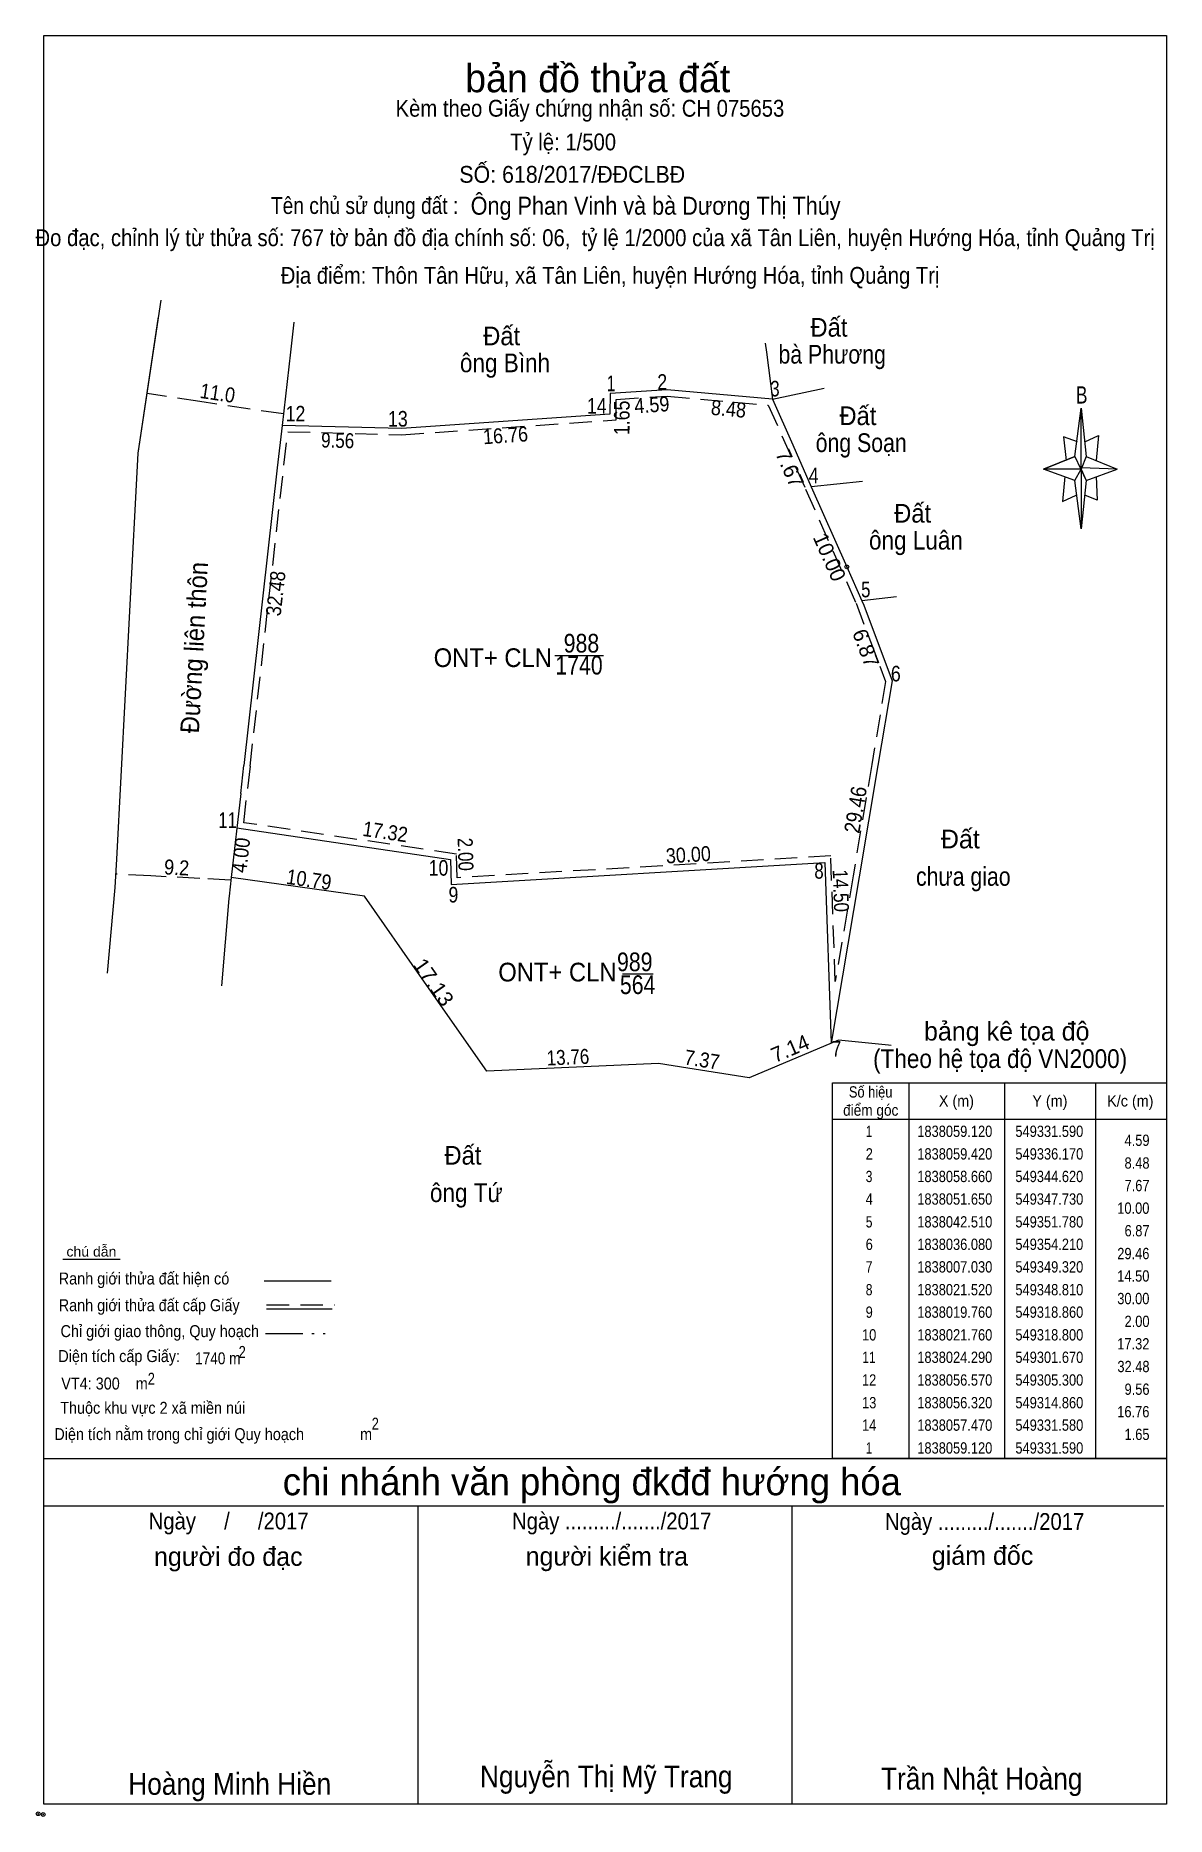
# Model space of a CAD drawing. Header units: metres. Extents: x 547976 to 549564, y 1837803 to 1838136.
# Drawn here: x 549285.5 to 549376.2, y 1837945 to 1838087.8 of the extents above; entities that cross this region are included whole.
import ezdxf
from ezdxf.enums import TextEntityAlignment as Align

# ---------------------------------------------------------------- set-up
doc = ezdxf.new("R2010")
doc.units = ezdxf.units.M
doc.header["$LTSCALE"] = 0.6
doc.header["$PDMODE"] = 32
doc.header["$PDSIZE"] = 0.3
doc.linetypes.add('DASH_DOUBLE_DOT', pattern=[9.2, 5, -1.2, 0.3, -1.2, 0.3, -1.2])
doc.linetypes.add('MEDIUM_DASHED', pattern=[4.5, 3, -1.5])
doc.layers.add('28', color=7, linetype='Continuous', lineweight=13)
doc.layers.add('63', color=7, linetype='Continuous', lineweight=13)

msp = doc.modelspace()

# ---------------------------------------------------------------- texts
at = {"layer": '28'}
for s, height, p in [('bản đồ thửa đất', 2.25, (549330.605, 1838083.28)), ('bảng kê tọa độ', 1.5, (549363.4, 1838007.24)), ('chi nhánh văn phòng đkđđ hướng hóa', 2.187, (549330.135, 1837970.78)), ('người đo đạc', 1.5, (549300.985, 1837965.12)), ('người kiểm tra', 1.5, (549331.335, 1837965.14)), (' giám đốc', 1.5, (549361.18, 1837965.2))]:
    msp.add_text(s, height=height, dxfattribs=at).set_placement(p, align=Align.CENTER)
for s, height, width, p in [('Kèm theo Giấy chứng nhận số: CH 075653', 1.35, 0.9, (549329.98, 1838081.32)), ('Tỷ lệ: 1/500', 1.35, 0.9, (549327.83, 1838078.62)), ('SỐ: 618/2017/ĐĐCLBĐ', 1.35, 0.95, (549328.56, 1838076.02)), ('Tên chủ sử dụng đất :', 1.35, 0.85, (549311.915, 1838073.52)), ('Đo đạc, chỉnh lý từ thửa số: 767 tờ bản đồ địa chính số: 06,  tỷ lệ 1/2000 của xã Tân Liên, huyện Hướng Hóa, tỉnh Quảng Trị', 1.35, 0.9, (549330.4, 1838070.94)), ('Địa điểm: Thôn Tân Hữu, xã Tân Liên, huyện Hướng Hóa, tỉnh Quảng Trị', 1.35, 0.9, (549331.6, 1838067.92)), ('B', 1.378, 0.75, (549369.41, 1838058.32)), ('(Theo hệ tọa độ VN2000)', 1.5, 0.9, (549362.87, 1838005.04)), ('chú dẫn', 0.8, 1.05, (549290.01, 1837989.92)), ('Ranh giới thửa đất hiện có ', 0.96, 0.9, (549294.385, 1837987.68)), ('Ranh giới thửa đất cấp Giấy', 0.96, 0.9, (549294.64, 1837985.54)), ('Chỉ giới giao thông, Quy hoạch', 0.96, 0.9, (549295.49, 1837983.46)), ('Diện tích cấp Giấy: ', 0.96, 0.9, (549292.395, 1837981.46)), ('1740 m ', 0.96, 0.85, (549300.295, 1837981.28)), ('2', 0.96, 0.8, (549302.1, 1837981.79)), (' VT4: 300    m ', 0.96, 0.9, (549291.06, 1837979.26)), ('2', 0.96, 0.8, (549294.81, 1837979.64)), ('Thuộc khu vực 2 xã miền núi', 0.96, 0.9, (549294.925, 1837977.31)), ('Diện tích nằm trong chỉ giới Quy hoạch              m', 0.96, 0.9, (549299.775, 1837975.2)), ('2', 0.96, 0.8, (549312.77, 1837976.04)), ('Ngày     /     /2017', 1.35, 0.9, (549301.01, 1837968.04)), ('Ngày ........./......./2017', 1.35, 0.9, (549331.725, 1837968.04)), ('Ngày ........./......./2017', 1.35, 0.9, (549361.625, 1837968)), ('Hoàng Minh Hiền', 1.75, 0.9, (549301.1, 1837946.76)), ('Nguyễn Thị Mỹ Trang', 1.75, 0.9, (549331.29, 1837947.36)), ('Trần Nhật Hoàng', 1.75, 0.9, (549361.395, 1837947.18))]:
    msp.add_text(s, height=height, dxfattribs=dict(at, width=width)).set_placement(p, align=Align.CENTER)
at = {"layer": '28', "width": 0.9}
msp.add_text('Ông Phan Vinh và bà Dương Thị Thúy', height=1.44, dxfattribs=at).set_placement((549320.42, 1838073.46))
at = {"layer": '63'}
for s, height, width, p in [('Đất ', 1.5, 0.95, (549323.17, 1838062.99)), ('Đất ', 1.5, 0.95, (549349.41, 1838063.68)), ('bà Phương', 1.5, 0.85, (549349.405, 1838061.52)), ('ông Bình', 1.5, 0.9, (549323.17, 1838060.83)), ('Đất ', 1.5, 0.95, (549351.73, 1838056.59)), ('ông Soạn', 1.5, 0.85, (549351.73, 1838054.43)), ('Đất ', 1.5, 0.95, (549356.12, 1838048.77)), ('ông Luân', 1.5, 0.9, (549356.12, 1838046.61)), ('ONT+ CLN', 1.5, 0.95, (549322.19, 1838037.19)), ('988', 1.5, 0.85, (549329.3, 1838038.35)), ('1740', 1.5, 0.85, (549329.105, 1838036.59)), (' chưa giao', 1.5, 0.85, (549359.68, 1838019.65)), ('989', 1.5, 0.85, (549333.575, 1838012.8)), ('ONT+ CLN', 1.5, 0.95, (549327.37, 1838011.98)), ('564', 1.5, 0.85, (549333.805, 1838010.97)), ('Số hiệu', 0.9065, 0.85, (549352.49, 1838002.67)), ('X (m)', 0.9065, 0.95, (549359.365, 1838001.95)), ('Y (m)', 0.9065, 0.95, (549366.86, 1838001.95)), ('K/c (m)', 0.9065, 0.95, (549373.31, 1838001.95)), ('điểm góc', 0.9065, 0.9, (549352.495, 1838001.21)), (' 1', 0.9065, 0.75, (549352.225, 1837999.51)), ('1838059.120', 0.9065, 0.85, (549359.235, 1837999.51)), ('549331.590', 0.9065, 0.85, (549366.815, 1837999.51)), ('Đất ', 1.5, 0.95, (549320.06, 1837997.29)), (' 2', 0.9065, 0.85, (549352.235, 1837997.7)), ('1838059.420', 0.9065, 0.85, (549359.235, 1837997.7)), ('549336.170', 0.9065, 0.85, (549366.815, 1837997.7)), ('ông Tứ', 1.5, 0.9, (549320.065, 1837994.29)), (' 3', 0.9065, 0.8, (549352.225, 1837995.89)), ('1838058.660', 0.9065, 0.85, (549359.235, 1837995.89)), ('549344.620', 0.9065, 0.85, (549366.815, 1837995.89)), (' 4', 0.9065, 0.85, (549352.23, 1837994.08)), ('1838051.650', 0.9065, 0.85, (549359.235, 1837994.08)), ('549347.730', 0.9065, 0.85, (549366.815, 1837994.08)), (' 5', 0.9065, 0.8, (549352.23, 1837992.25)), ('1838042.510', 0.9065, 0.85, (549359.235, 1837992.25)), ('549351.780', 0.9065, 0.85, (549366.815, 1837992.25)), (' 6', 0.9065, 0.85, (549352.235, 1837990.45)), ('1838036.080', 0.9065, 0.85, (549359.235, 1837990.45)), ('549354.210', 0.9065, 0.85, (549366.815, 1837990.45)), (' 7', 0.9065, 0.8, (549352.23, 1837988.64)), ('1838007.030', 0.9065, 0.85, (549359.235, 1837988.64)), ('549349.320', 0.9065, 0.85, (549366.815, 1837988.64)), (' 8', 0.9065, 0.8, (549352.23, 1837986.81)), ('1838021.520', 0.9065, 0.85, (549359.235, 1837986.81)), ('549348.810', 0.9065, 0.85, (549366.815, 1837986.81)), (' 9', 0.9065, 0.85, (549352.23, 1837985.01)), ('1838019.760', 0.9065, 0.85, (549359.235, 1837985.01)), ('549318.860', 0.9065, 0.85, (549366.815, 1837985.01)), (' 10', 0.9065, 0.85, (549352.225, 1837983.19)), ('1838021.760', 0.9065, 0.85, (549359.235, 1837983.19)), ('549318.800', 0.9065, 0.85, (549366.815, 1837983.19)), (' 11', 0.9065, 0.8, (549352.22, 1837981.39)), ('1838024.290', 0.9065, 0.85, (549359.235, 1837981.39)), ('549301.670', 0.9065, 0.85, (549366.815, 1837981.39)), (' 12', 0.9065, 0.85, (549352.22, 1837979.57)), ('1838056.570', 0.9065, 0.85, (549359.235, 1837979.57)), ('549305.300', 0.9065, 0.85, (549366.815, 1837979.57)), (' 13', 0.9065, 0.85, (549352.23, 1837977.75)), ('1838056.320', 0.9065, 0.85, (549359.235, 1837977.75)), ('549314.860', 0.9065, 0.85, (549366.815, 1837977.75)), (' 14', 0.9065, 0.85, (549352.225, 1837975.95)), ('1838057.470', 0.9065, 0.85, (549359.235, 1837975.95)), ('549331.580', 0.9065, 0.85, (549366.815, 1837975.95)), (' 1', 0.9065, 0.75, (549352.225, 1837974.12)), ('1838059.120', 0.9065, 0.85, (549359.235, 1837974.12)), ('549331.590', 0.9065, 0.85, (549366.815, 1837974.12))]:
    msp.add_text(s, height=height, dxfattribs=dict(at, width=width)).set_placement(p, align=Align.CENTER)
for s, height, width, p in [(' 1', 1.25, 0.75, (549332.02, 1838059.31)), (' 2', 1.25, 0.85, (549336.17, 1838059.42)), (' 3', 1.25, 0.8, (549345.19, 1838058.89)), (' 14', 1.25, 0.85, (549331.32, 1838057.51)), (' 12', 1.25, 0.85, (549307.16, 1838056.88)), (' 13', 1.25, 0.85, (549315.37, 1838056.47)), (' 4', 1.25, 0.85, (549348.31, 1838051.92)), (' 5', 1.25, 0.8, (549352.47, 1838042.78)), (' 6', 1.25, 0.85, (549354.9, 1838036.04)), (' 11', 1.25, 0.8, (549301.67, 1838024.29)), (' 10', 1.25, 0.85, (549318.63, 1838020.46)), (' 8', 1.25, 0.8, (549348.72, 1838020.22)), (' 9', 1.25, 0.85, (549319.43, 1838018.31)), (' 7', 1.25, 0.8, (549350.13, 1838005.96)), ('4.59', 0.9065, 0.85, (549374.85, 1837998.79)), ('8.48', 0.9065, 0.85, (549374.85, 1837996.97)), ('7.67', 0.9065, 0.85, (549374.85, 1837995.16)), ('10.00', 0.9065, 0.85, (549374.84, 1837993.35)), ('6.87', 0.9065, 0.85, (549374.85, 1837991.54)), ('29.46', 0.9065, 0.85, (549374.84, 1837989.71)), ('14.50', 0.9065, 0.85, (549374.84, 1837987.91)), ('30.00', 0.9065, 0.85, (549374.84, 1837986.1)), ('2.00', 0.9065, 0.85, (549374.85, 1837984.27)), ('17.32', 0.9065, 0.85, (549374.84, 1837982.47)), ('32.48', 0.9065, 0.85, (549374.85, 1837980.65)), ('9.56', 0.9065, 0.85, (549374.85, 1837978.83)), ('16.76', 0.9065, 0.85, (549374.84, 1837977.03)), ('1.65', 0.9065, 0.85, (549374.85, 1837975.21))]:
    msp.add_text(s, height=height, dxfattribs=dict(at, width=width)).set_placement(p, align=Align.RIGHT)
for s, height, rotation, width, p in [('11.0', 1.2, 351.51, 0.9, (549300.0414, 1838058.5678)), ('4.59', 1.2, 3.748, 0.9, (549334.9858, 1838057.6201)), ('8.48', 1.2, 354.861, 0.9, (549341.0413, 1838057.2958)), ('1.65', 1.25, 89.653, 0.85, (549333.1584, 1838057.1662)), ('9.56', 1.2, 358.502, 0.85, (549309.7393, 1838054.7645)), ('16.76', 1.2, 3.935, 0.9, (549323.2488, 1838055.1723)), ('Đường liên thôn', 1.5, 86.946, 0.95, (549298.9914, 1838038.71)), ('32.48', 1.2, 83.584, 0.9, (549305.3794, 1838043.023)), ('29.46', 1.25, 80.445, 0.9, (549351.8884, 1838025.6513)), ('17.32', 1.2, 351.598, 0.9, (549313.4873, 1838023.3931)), ('4.00', 1.2, 83.533, 0.9, (549302.5895, 1838022.0374)), ('2.00', 1.2, 271.718, 0.85, (549319.411, 1838022.153)), ('9.2', 1.2, 357.004, 0.9, (549296.8136, 1838020.5185)), ('30.00', 1.2, 3.363, 0.9, (549337.9048, 1838021.5443)), ('10.79', 1.2, 351.953, 0.9, (549307.371, 1838019.5554)), ('14.50', 1.2, 272.016, 0.85, (549349.5021, 1838019.2361)), ('17.13', 1.2, 304.989, 1.05, (549316.9555, 1838011.5791)), ('13.76', 1.2, 2.54, 0.85, (549328.2434, 1838005.3082)), ('7.37', 1.2, 351.023, 0.9, (549338.8764, 1838005.1178))]:
    msp.add_text(s, height=height, rotation=rotation, dxfattribs=dict(at, width=width)).set_placement(p, align=Align.CENTER)
for s, rotation, p in [('7.67', 293.925, (549345.4563, 1838052.8733)), ('10.00', 293.898, (549348.644, 1838045.7631)), ('6.87', 290.702, (549351.541, 1838038.4921)), ('7.14', 23.009, (549346.2655, 1838006.0466))]:
    msp.add_text(s, height=1.2, rotation=rotation, dxfattribs=at).set_placement(p, align=Align.CENTER)
msp.add_text('Đất', height=1.5, dxfattribs=at).set_placement((549359.68, 1838022.65), align=Align.CENTER)

# ---------------------------------------------------------------- linework, layer by layer
at = {"layer": '28'}
for p, q in [((549368.86, 1838054.06), (549369.36, 1838057.96)), ((549368.86, 1838052.16), (549366.36, 1838053.06)), ((549369.76, 1838054.06), (549372.26, 1838053.06)), ((549369.76, 1838052.16), (549369.36, 1838048.26)), ((549370.56, 1838052.46), (549370.66, 1838050.56)), ((549370.66, 1838050.56), (549369.66, 1838050.96)), ((549287.72, 1837989.72), (549292.32, 1837989.72)), ((549303.86, 1837987.96), (549309.24, 1837987.96)), ((549304.06, 1837985.72), (549309.32, 1837985.72)), ((549286.2, 1837973.72), (549376.2, 1837973.72)), ((549286.2, 1837969.92), (549376, 1837969.92)), ((549286.2, 1837969.92), (549376, 1837969.92)), ((549286.2, 1837969.92), (549376, 1837969.92)), ((549316.2, 1837946.02), (549316.2, 1837969.92)), ((549346.2, 1837946.02), (549346.2, 1837969.92))]:
    msp.add_line(p, q, dxfattribs=at)
at = {"layer": '28', "linetype": 'MEDIUM_DASHED'}
msp.add_line((549304.06, 1837986.04), (549309.5, 1837986.04), dxfattribs=at)
at = {"layer": '28', "linetype": 'DASH_DOUBLE_DOT', "lineweight": 25}
msp.add_line((549303.96, 1837983.74), (549309.2, 1837983.74), dxfattribs=at)
at = {"layer": '28'}
for points in [[(549286.2, 1838087.82), (549376.2, 1838087.82), (549376.2, 1837946.02), (549286.2, 1837946.02)], [(549369.36, 1838057.96), (549369.76, 1838054.06), (549369.36, 1838053.06)], [(549369.36, 1838053.06), (549366.36, 1838053.06), (549368.86, 1838054.06), (549369.76, 1838052.16), (549372.26, 1838053.06), (549369.36, 1838053.16)], [(549369.36, 1838053.06), (549369.36, 1838048.26), (549368.86, 1838052.16)]]:
    msp.add_lwpolyline(points, close=True, dxfattribs=at)
for points in [[(549369.66, 1838055.26), (549370.76, 1838055.76), (549370.56, 1838053.76)], [(549369.06, 1838055.26), (549367.96, 1838055.66), (549368.16, 1838053.76)], [(549369.36, 1838053.06), (549368.86, 1838054.06), (549366.36, 1838053.06)], [(549369.36, 1838053.06), (549369.76, 1838052.16), (549372.26, 1838053.06)], [(549368.06, 1838052.46), (549367.86, 1838050.46), (549368.96, 1838050.96)], [(549376.2, 1837946.02), (549286.2, 1837946.02), (549286.2, 1837969.92)]]:
    msp.add_lwpolyline(points, dxfattribs=at)
for p in [(549285.74, 1837945.24), (549286.14, 1837945.18)]:
    msp.add_point(p, dxfattribs=at)
at = {"layer": '63', "linetype": 'MEDIUM_DASHED'}
for p, q in [((549298.69, 1838058.48), (549294.48, 1838059.11)), ((549305.4, 1838057.48), (549298.69, 1838058.48)), ((549302.73, 1838029.24), (549302.48, 1838026.99)), ((549352.58, 1838029.38), (549351.08, 1838020.45)), ((549294.77, 1838020.44), (549291.98, 1838020.59)), ((549298.69, 1838020.24), (549294.77, 1838020.44)), ((549301.15, 1838020.11), (549298.69, 1838020.24))]:
    msp.add_line(p, q, dxfattribs=at)
at = {"layer": '63'}
for p, q in [((549344.62, 1838058.66), (549348.76, 1838059.54)), ((549344.62, 1838058.66), (549346.24, 1838055)), ((549344.62, 1838058.66), (549346.24, 1838055)), ((549344.62, 1838058.66), (549346.24, 1838055)), ((549351.84, 1838052.08), (549347.73, 1838051.65)), ((549347.73, 1838051.65), (549350.58, 1838045.22)), ((549350.58, 1838045.22), (549351.78, 1838042.51)), ((549292.04, 1838021.79), (549293.1, 1838041.66)), ((549351.78, 1838042.51), (549351.94, 1838042.14)), ((549351.78, 1838042.51), (549351.94, 1838042.14)), ((549351.94, 1838042.14), (549354.21, 1838036.08)), ((549327.17, 1838038.12), (549331.06, 1838038.12)), ((549301.98, 1838027.05), (549302.23, 1838029.3)), ((549301.98, 1838027.05), (549301.22, 1838020.32)), ((549351.57, 1838020.37), (549349.32, 1838007.03)), ((549332.58, 1838012.6), (549335.05, 1838012.6)), ((549349.91, 1838007.28), (549342.75, 1838004.24)), ((549335.47, 1838005.39), (549321.72, 1838004.78)), ((549337.84, 1838005.02), (549335.47, 1838005.39)), ((549342.75, 1838004.24), (549337.84, 1838005.02)), ((549355.55, 1838003.85), (549355.55, 1837973.73)), ((549363.21, 1838003.85), (549363.21, 1837973.73)), ((549370.51, 1838003.85), (549370.51, 1837973.73)), ((549349.42, 1838000.94), (549376.2, 1838000.94))]:
    msp.add_line(p, q, dxfattribs=at)
for points in [[(549293.1, 1838041.66), (549293.77, 1838054.33), (549295.6, 1838066.6)], [(549293.1, 1838041.66), (549293.77, 1838054.33), (549295.4, 1838065.26)], [(549306.24, 1838064.85), (549305.97, 1838062.45), (549305.3, 1838056.57)], [(549344.04, 1838063.17), (549344.13, 1838062.45), (549344.62, 1838058.66)], [(549344.62, 1838058.66), (549336.17, 1838059.42), (549331.59, 1838059.12), (549331.58, 1838057.47), (549314.86, 1838056.32), (549305.3, 1838056.57)], [(549344.62, 1838058.66), (549336.17, 1838059.42), (549331.59, 1838059.12)], [(549344.62, 1838058.66), (549336.17, 1838059.42), (549331.59, 1838059.12)], [(549344.62, 1838058.66), (549336.17, 1838059.42), (549331.59, 1838059.12)], [(549344.62, 1838058.66), (549336.17, 1838059.42), (549331.59, 1838059.12)], [(549344.62, 1838058.66), (549336.17, 1838059.42), (549331.59, 1838059.12)], [(549344.62, 1838058.66), (549336.17, 1838059.42), (549331.59, 1838059.12)], [(549305.3, 1838056.57), (549304.91, 1838053.16), (549302.23, 1838029.3)], [(549346.24, 1838055), (549346.52, 1838054.38), (549347.73, 1838051.65)], [(549346.24, 1838055), (549346.52, 1838054.38), (549347.73, 1838051.65)], [(549346.24, 1838055), (549346.52, 1838054.38), (549347.73, 1838051.65)], [(549347.73, 1838051.65), (549350.58, 1838045.22), (549351.78, 1838042.51)], [(549347.73, 1838051.65), (549350.58, 1838045.22), (549351.78, 1838042.51)], [(549354.55, 1838042.81), (549351.78, 1838042.51), (549351.94, 1838042.14)], [(549354.21, 1838036.08), (549353.07, 1838029.3), (549351.57, 1838020.37)], [(549301.67, 1838024.29), (549318.8, 1838021.76), (549318.86, 1838019.76), (549348.81, 1838021.52), (549349.32, 1838007.03)], [(549291.3, 1838012.65), (549291.92, 1838019.52), (549292.04, 1838021.79)], [(549311.9, 1838018.81), (549301.22, 1838020.32), (549301.05, 1838018.81)], [(549301.05, 1838018.81), (549301.03, 1838018.62), (549300.45, 1838011.62)], [(549321.72, 1838004.78), (549316.54, 1838012.18), (549311.9, 1838018.81)], [(549354.13, 1838006.85), (549353.93, 1838006.87), (549349.91, 1838007.28)]]:
    msp.add_lwpolyline(points, dxfattribs=at)
at = {"layer": '63', "linetype": 'MEDIUM_DASHED'}
for points in [[(549302.73, 1838029.24), (549305.75, 1838056.06), (549314.87, 1838055.82), (549332.08, 1838057), (549332.09, 1838058.65), (549336.16, 1838058.92), (549344.28, 1838058.19), (549347.27, 1838051.45), (549351.32, 1838042.32), (549353.69, 1838036.03), (549352.58, 1838029.38)], [(549351.08, 1838020.45), (549349.65, 1838011.97), (549349.29, 1838022.05), (549319.34, 1838020.29), (549319.29, 1838022.19), (549302.22, 1838024.71), (549302.48, 1838026.99)]]:
    msp.add_lwpolyline(points, dxfattribs=at)
at = {"layer": '63'}
msp.add_lwpolyline([(549349.42, 1838003.85), (549376.2, 1838003.85), (549376.2, 1837973.73), (549349.42, 1837973.73)], close=True, dxfattribs=at)
msp.add_point((549350.58, 1838045.22), dxfattribs=at)

msp.set_redraw_order([(e.dxf.handle, doc.entitydb.next_handle()) for e in msp.query("TEXT MTEXT ATTDEF DIMENSION ARC_DIMENSION")])  # texts and dimensions are drawn at this point

doc.saveas('drawing.dxf')
